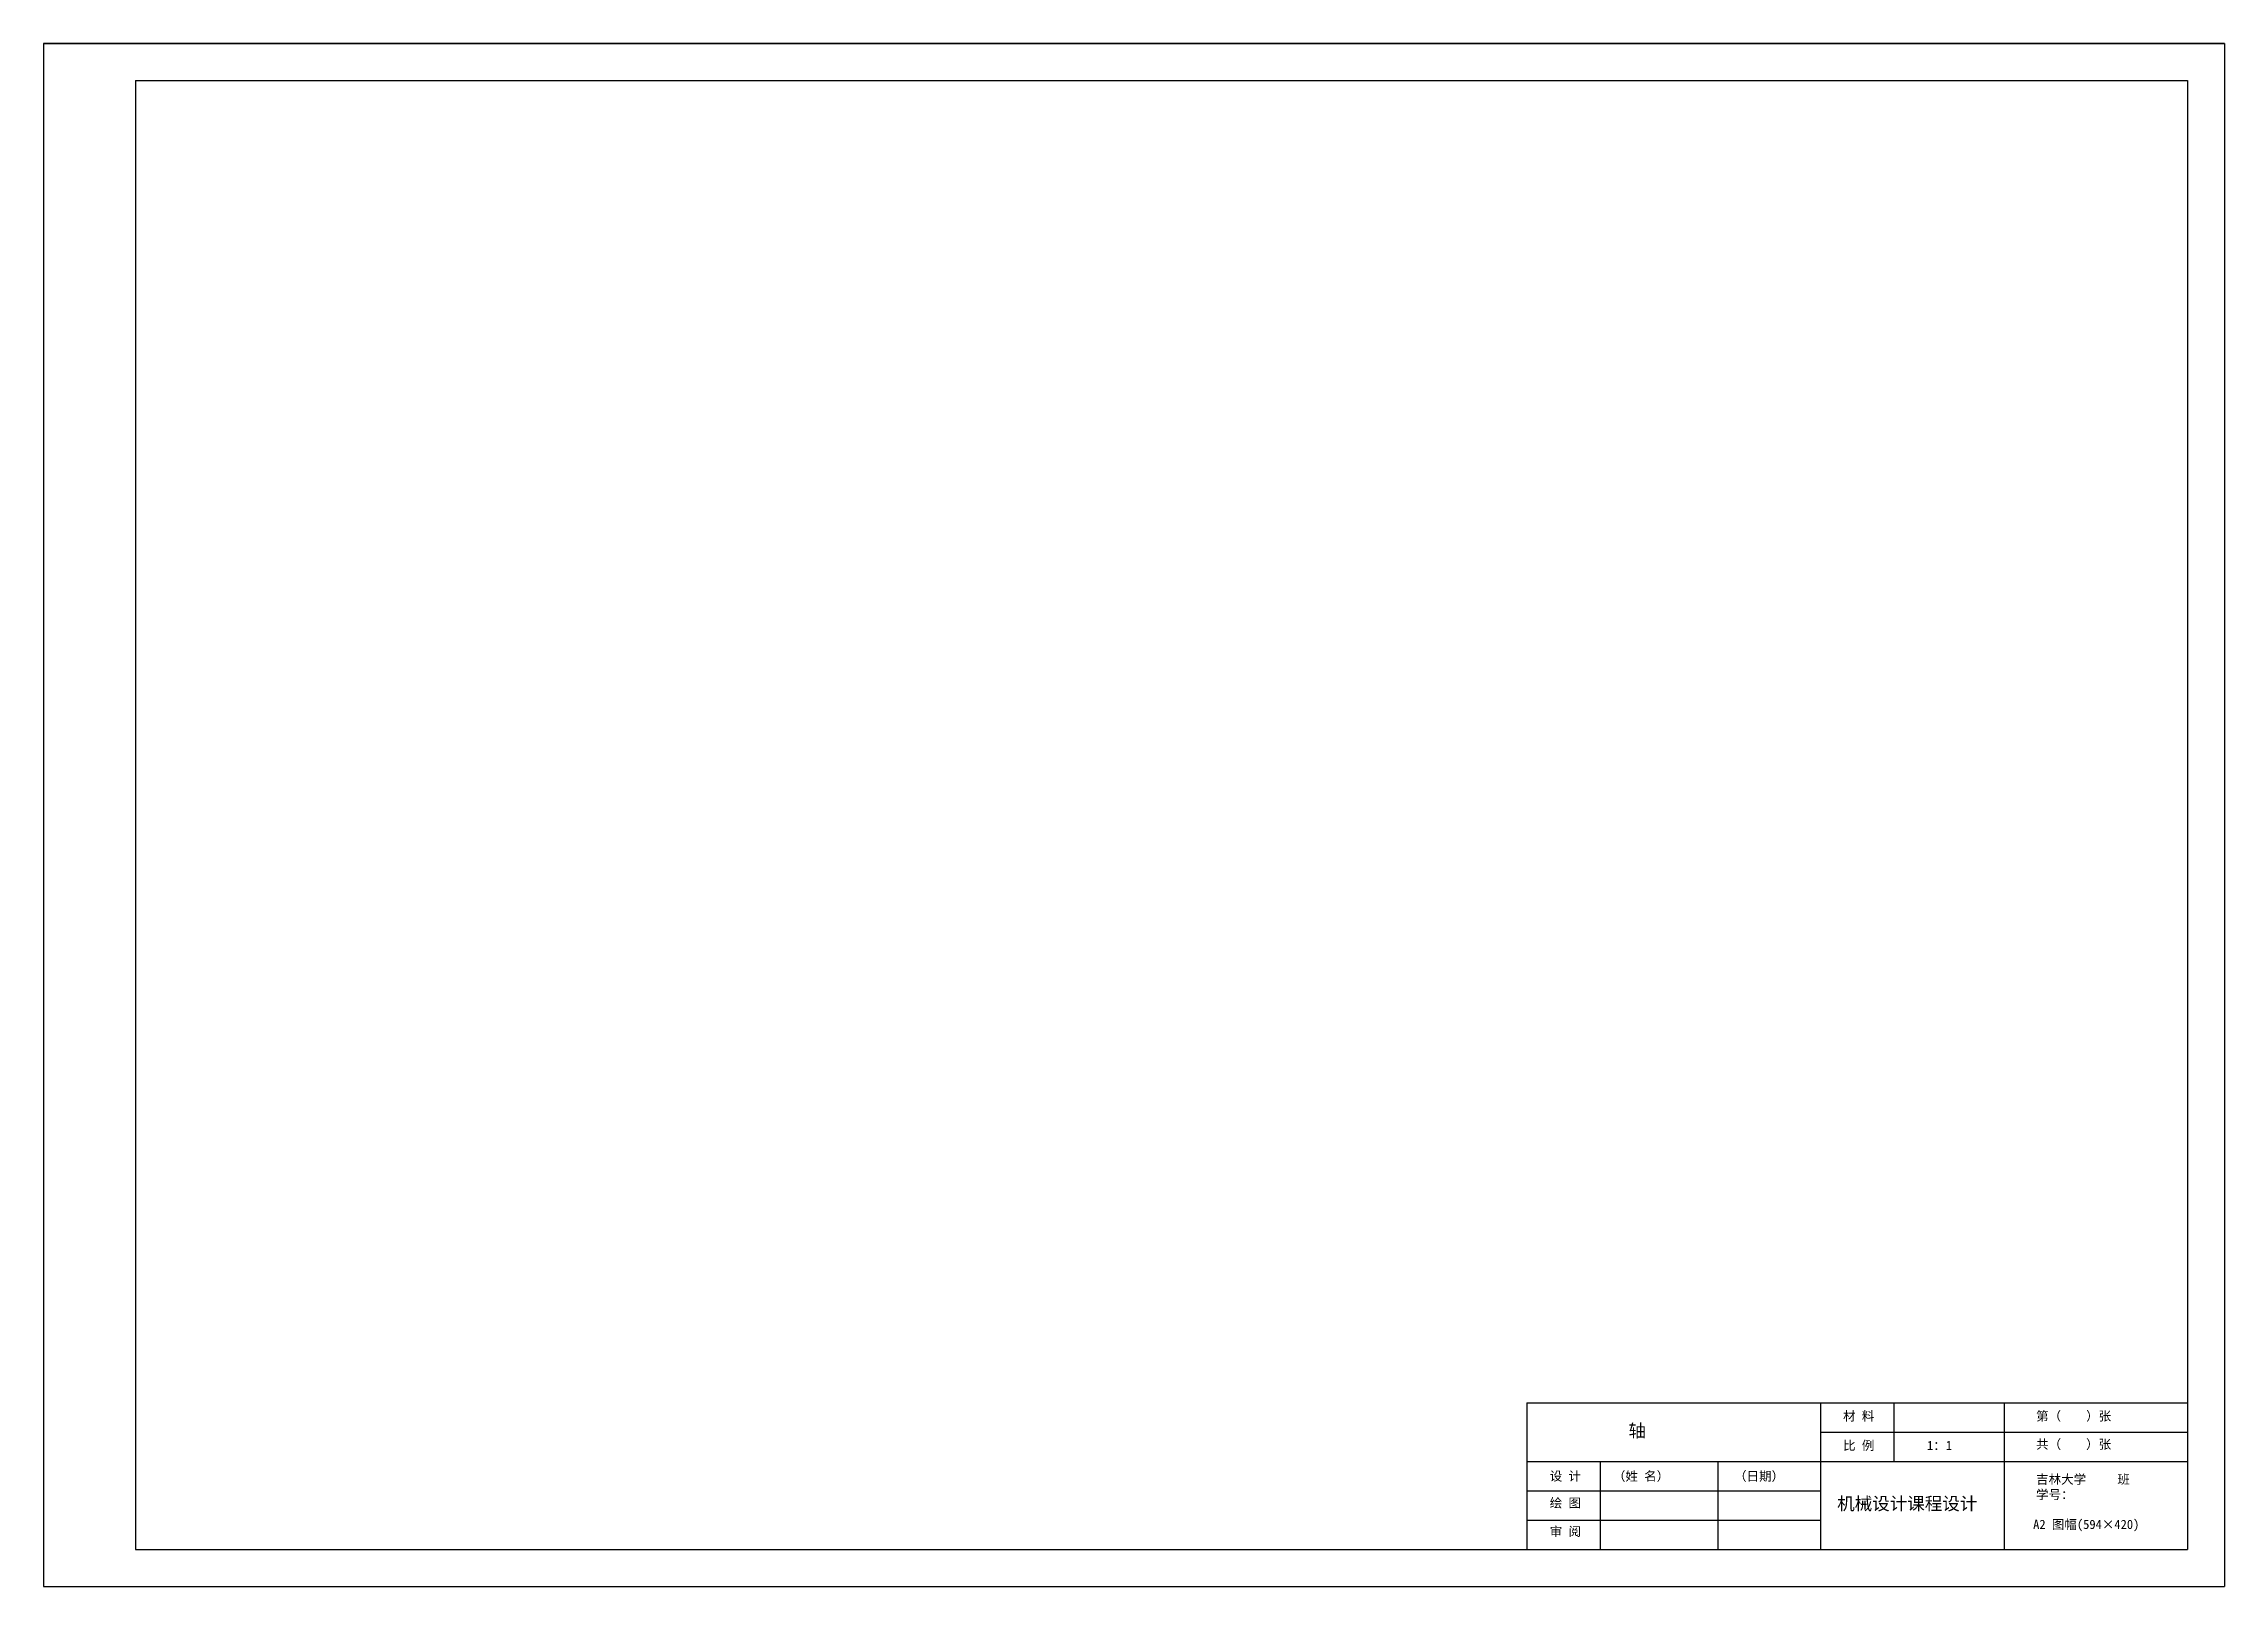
# Model space of a CAD drawing. Header units: millimetres. Extents: x -4667 to 8941, y -1665 to 5310.
# Drawn here: x 2998 to 3592, y 2921 to 3341 of the extents above; entities that cross this region are included whole.
import ezdxf

# ---------------------------------------------------------------- set-up
doc = ezdxf.new("R2010")
doc.units = ezdxf.units.MM
doc.layers.add('文字', color=3, linetype='CONTINUOUS')
doc.layers.add('细实线', color=3, linetype='CONTINUOUS')
doc.layers.add('粗实线', color=2, linetype='CONTINUOUS', lineweight=30)
doc.styles.get("Standard").update_dxf_attribs({"font": '', "height": 3.5})
doc.styles.get('Standard').set_extended_font_data('SimSun')

msp = doc.modelspace()

# ---------------------------------------------------------------- texts
at = {"layer": '细实线', "attachment_point": 1}
for s, insert, char_height, width in [('  轴', (3425.04, 2965.29), 3.5, 41.7996), ('材 料', (3488.25, 2968.8), 2.5, 9.1843), ('第（    ）张', (3540.83, 2968.8), 2.5, 28.5521), ('比 例', (3488.25, 2960.79), 2.5, 9.1843), ('1：1', (3511.11, 2960.79), 2.5, 9.1843), ('共（    ）张', (3540.83, 2961.12), 2.5, 28.5521), ('设 计', (3408.34, 2952.45), 2.5, 9.7637), ('（姓 名）{\\fￋￎￌﾣﾤ|b0|i0|c134|p2; }', (3425.55, 2952.43), 2.5, 15.0266), ('（日期）{\\fￋￎￌﾣﾤ|b0|i0|c134|p2; }', (3458.55, 2952.43), 2.5, 15.0266), ('吉林大学     班\\P学号：', (3540.82, 2951.59), 2.5, 38.3671), ('绘 图', (3408.34, 2945.15), 2.5, 9.7637), ('机械设计课程设计', (3486.64, 2945.46), 3.5, 41.7996), ('审 阅', (3408.34, 2937.37), 2.5, 9.7637), (' A2 图幅(594×420)', (3538.32, 2939.3), 2.5, 42.3231)]:
    msp.add_mtext(s, dxfattribs=dict(at, insert=insert, char_height=char_height, width=width))

# ---------------------------------------------------------------- linework, layer by layer
at = {"layer": '文字', "ltscale": 0.5}
msp.add_line((3592.11, 3341.18), (2998.11, 3341.18), dxfattribs=at)
at = {"layer": '粗实线'}
for p, q in [((3023.11, 3331.18), (3023.11, 2931.18)), ((3582.11, 3331.18), (3582.11, 2931.18)), ((3402.11, 2971.18), (3582.11, 2971.18)), ((3402.11, 2971.18), (3402.11, 2931.18)), ((3482.11, 2971.18), (3482.11, 2931.18)), ((3502.11, 2971.18), (3502.11, 2955.18)), ((3532.11, 2971.18), (3532.11, 2931.18)), ((3402.11, 2955.18), (3582.11, 2955.18)), ((3422.11, 2955.18), (3422.11, 2931.18)), ((3454.11, 2955.18), (3454.11, 2931.18)), ((3023.11, 2931.18), (3582.11, 2931.18))]:
    msp.add_line(p, q, dxfattribs=at)
at = {"layer": '粗实线', "ltscale": 0.5}
msp.add_line((3023.11, 3331.18), (3582.11, 3331.18), dxfattribs=at)
at = {"layer": '细实线'}
for p, q in [((2998.11, 3341.18), (3592.11, 3341.18)), ((2998.11, 3341.18), (2998.11, 2921.18)), ((3592.11, 3341.18), (3592.11, 2921.18)), ((3482.11, 2963.18), (3582.11, 2963.18)), ((3402.11, 2947.18), (3482.11, 2947.18)), ((3402.11, 2939.18), (3482.11, 2939.18)), ((2998.11, 2921.18), (3592.11, 2921.18))]:
    msp.add_line(p, q, dxfattribs=at)

msp.set_redraw_order([(e.dxf.handle, doc.entitydb.next_handle()) for e in msp.query("TEXT MTEXT ATTDEF DIMENSION ARC_DIMENSION")])  # texts and dimensions are drawn at this point

doc.saveas('drawing.dxf')
